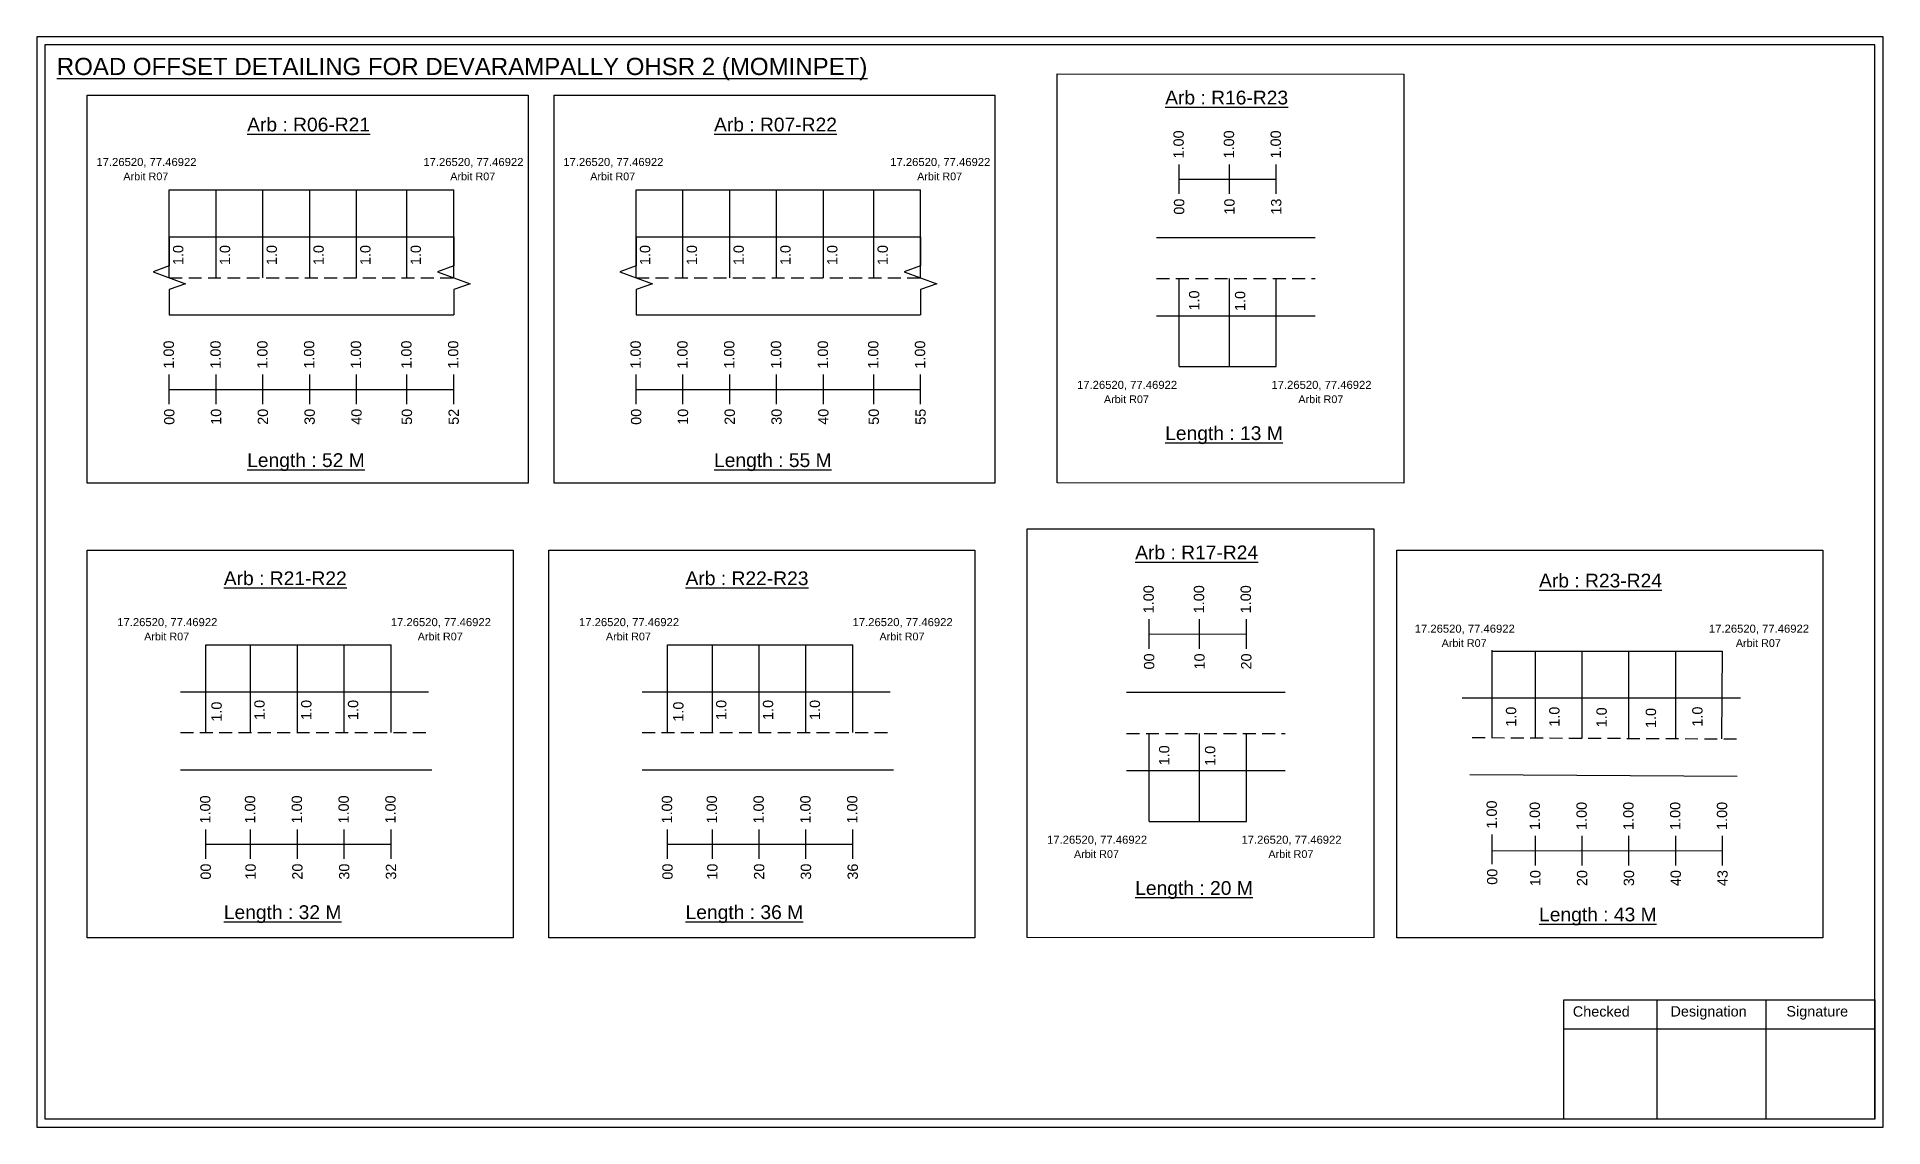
# Model space of a CAD drawing. Header units: inches. Extents: x -117 to 51867, y -12715 to 3423.
# Drawn here: x 16585 to 17121, y -3161 to -2845 of the extents above; entities that cross this region are included whole.
import ezdxf

# ---------------------------------------------------------------- set-up
doc = ezdxf.new("R2010")
doc.units = ezdxf.units.IN
doc.header["$MEASUREMENT"] = 0
doc.linetypes.add('DASHED2', pattern=[0.375, 0.25, -0.125])
doc.layers.add('PDF_Geometry', color=7, linetype='Continuous')
doc.layers.add('PDF_Text', color=5, linetype='Continuous')
doc.styles.add('PDF Arial', font='arial.ttf')
doc.styles.get("Standard").update_dxf_attribs({"font": 'arial.ttf'})

msp = doc.modelspace()

# ---------------------------------------------------------------- texts
at = {"color": 242, "true_color": 0xcd2027}
for s, height, p in [('%%UROAD OFFSET DETAILING FOR DEVARAMPALLY OHSR 2 (MOMINPET)', 5, (16590.53, -2855.63)), ('%%UArb : R16-R23', 4, (16912.62, -2864.17)), ('%%UArb : R06-R21', 4, (16645.85, -2872.01)), ('%%UArb : R07-R22', 4, (16781.52, -2872.01)), ('%%ULength : 13 M', 4, (16912.62, -2961.67)), ('%%ULength : 52 M', 4, (16645.85, -2969.51)), ('%%ULength : 55 M', 4, (16781.52, -2969.51)), ('%%UArb : R17-R24', 4, (16903.91, -2996.31)), ('%%UArb : R21-R22', 4, (16639.07, -3003.83)), ('%%UArb : R22-R23', 4, (16773.25, -3003.83)), ('%%UArb : R23-R24', 4, (17021.27, -3004.5)), ('%%ULength : 20 M', 4, (16903.91, -3093.81)), ('%%ULength : 32 M', 4, (16639.07, -3100.83)), ('%%ULength : 36 M', 4, (16773.25, -3100.83)), ('%%ULength : 43 M', 4, (17021.27, -3101.5))]:
    msp.add_text(s, height=height, dxfattribs=at).set_placement(p)
at = {"color": 217, "true_color": 0x93278f}
for s, p in [('1.00', (16918.01, -2879.87)), ('1.00', (16932.64, -2879.87)), ('1.00', (16946.24, -2879.87)), ('00', (16918.16, -2896.19)), ('10', (16932.79, -2896.19)), ('13', (16946.39, -2896.19)), ('1.00', (16624.56, -2940.93)), ('1.00', (16638.16, -2940.93)), ('1.00', (16651.76, -2940.93)), ('1.00', (16665.36, -2940.93)), ('1.00', (16678.96, -2940.93)), ('1.00', (16693.61, -2940.93)), ('1.00', (16707.21, -2940.93)), ('1.00', (16760.23, -2940.93)), ('1.00', (16773.83, -2940.93)), ('1.00', (16787.43, -2940.93)), ('1.00', (16801.03, -2940.93)), ('1.00', (16814.63, -2940.93)), ('1.00', (16829.28, -2940.93)), ('1.00', (16842.88, -2940.93)), ('00', (16624.71, -2957.25)), ('10', (16638.31, -2957.25)), ('20', (16651.91, -2957.25)), ('30', (16665.51, -2957.25)), ('40', (16679.11, -2957.25)), ('50', (16693.76, -2957.25)), ('52', (16707.36, -2957.25)), ('00', (16760.38, -2957.25)), ('10', (16773.98, -2957.25)), ('20', (16787.58, -2957.25)), ('30', (16801.18, -2957.25)), ('40', (16814.78, -2957.25)), ('50', (16829.43, -2957.25)), ('55', (16843.03, -2957.25)), ('1.00', (16909.3, -3012.01)), ('1.00', (16923.93, -3012.01)), ('1.00', (16937.53, -3012.01)), ('00', (16909.45, -3028.33)), ('10', (16924.08, -3028.33)), ('20', (16937.68, -3028.33)), ('1.00', (16635.16, -3073.07)), ('1.00', (16648.19, -3073.07)), ('1.00', (16661.79, -3073.07)), ('1.00', (16675.39, -3073.07)), ('1.00', (16688.99, -3073.07)), ('1.00', (16769.34, -3073.07)), ('1.00', (16782.37, -3073.07)), ('1.00', (16795.97, -3073.07)), ('1.00', (16809.57, -3073.07)), ('1.00', (16823.17, -3073.07)), ('1.00', (17009, -3074.56)), ('1.00', (17021.52, -3074.95)), ('1.00', (17035.12, -3074.95)), ('1.00', (17048.72, -3074.95)), ('1.00', (17062.32, -3074.95)), ('1.00', (17075.92, -3074.95)), ('00', (16635.31, -3089.39)), ('10', (16648.34, -3089.39)), ('20', (16661.94, -3089.39)), ('30', (16675.54, -3089.39)), ('32', (16689.14, -3089.39)), ('00', (16769.49, -3089.39)), ('10', (16782.52, -3089.39)), ('20', (16796.12, -3089.39)), ('30', (16809.72, -3089.39)), ('36', (16823.32, -3089.39)), ('00', (17009.15, -3090.88)), ('10', (17021.67, -3091.27)), ('20', (17035.27, -3091.27)), ('30', (17048.87, -3091.27)), ('40', (17062.47, -3091.27)), ('43', (17076.07, -3091.27))]:
    msp.add_text(s, height=3, rotation=90, dxfattribs=at).set_placement(p)
at = {"color": 5}
for s, height, p in [('17.26520, 77.46922', 2.34, (16602.05, -2882.06)), ('17.26520, 77.46922', 2.34, (16697.05, -2882.06)), ('17.26520, 77.46922', 2.34, (16737.72, -2882.06)), ('17.26520, 77.46922', 2.34, (16832.72, -2882.06)), ('Arbit R07', 2.246, (16609.87, -2886.19)), ('Arbit R07', 2.246, (16704.87, -2886.19)), ('Arbit R07', 2.246, (16745.54, -2886.19)), ('Arbit R07', 2.246, (16840.54, -2886.19)), ('17.26520, 77.46922', 2.34, (16887, -2946.81)), ('17.26520, 77.46922', 2.34, (16943.5, -2946.81)), ('Arbit R07', 2.246, (16894.82, -2950.94)), ('Arbit R07', 2.246, (16951.32, -2950.94)), ('17.26520, 77.46922', 2.34, (16608.1, -3015.74)), ('17.26520, 77.46922', 2.34, (16687.6, -3015.74)), ('17.26520, 77.46922', 2.34, (16742.28, -3015.74)), ('17.26520, 77.46922', 2.34, (16821.78, -3015.74)), ('Arbit R07', 2.246, (16615.92, -3019.87)), ('Arbit R07', 2.246, (16695.42, -3019.87)), ('Arbit R07', 2.246, (16750.1, -3019.87)), ('Arbit R07', 2.246, (16829.6, -3019.87)), ('17.26520, 77.46922', 2.34, (16985.13, -3017.64)), ('Arbit R07', 2.246, (16992.95, -3021.77)), ('17.26520, 77.46922', 2.34, (17070.63, -3017.64)), ('Arbit R07', 2.246, (17078.45, -3021.77)), ('17.26520, 77.46922', 2.34, (16878.29, -3078.95)), ('17.26520, 77.46922', 2.34, (16934.79, -3078.95)), ('Arbit R07', 2.246, (16886.11, -3083.08)), ('Arbit R07', 2.246, (16942.61, -3083.08))]:
    msp.add_text(s, height=height, dxfattribs=at).set_placement(p)
for p in [(16627.3, -2910.85), (16640.9, -2910.85), (16654.5, -2910.85), (16668.1, -2910.85), (16681.7, -2910.85), (16696.35, -2910.85), (16762.97, -2910.85), (16776.57, -2910.85), (16790.17, -2910.85), (16803.77, -2910.85), (16817.37, -2910.85), (16832.02, -2910.85), (16922.54, -2924.04), (16935.89, -2924.19), (16638.46, -3043.49), (16650.93, -3042.99), (16664.53, -3042.99), (16678.13, -3042.99), (16772.64, -3043.49), (16785.11, -3042.99), (16798.71, -3042.99), (16812.31, -3042.99), (17014.63, -3044.96), (17027.21, -3044.96), (17040.94, -3045.15), (17055.26, -3045.34), (17068.77, -3044.93), (16913.83, -3056.18), (16927.18, -3056.33)]:
    msp.add_text('1.0', height=3, rotation=90).set_placement(p)
at = {"layer": 'PDF_Text', "color": 7, "attachment_point": 7, "style": 'PDF Arial'}
for s, insert, char_height in [('Checked', (17031.07, -3129.22), 3.001), ('Designation', (17059.45, -3130.05), 3.0006), ('Signature', (17093.13, -3130.05), 3.001)]:
    msp.add_mtext(s, dxfattribs=dict(at, insert=insert, char_height=char_height))

# ---------------------------------------------------------------- linework, layer by layer
at = {"color": 217, "true_color": 0x93278f}
for p, q in [((16916.69, -2890.17), (16916.69, -2881.61)), ((16916.69, -2885.89), (16944.91, -2885.87)), ((16931.31, -2890.17), (16931.31, -2881.61)), ((16944.91, -2890.17), (16944.91, -2881.61)), ((16623.23, -2951.22), (16623.23, -2942.67)), ((16636.83, -2951.22), (16636.83, -2942.67)), ((16650.43, -2951.22), (16650.43, -2942.67)), ((16664.03, -2951.22), (16664.03, -2942.67)), ((16677.63, -2951.22), (16677.63, -2942.67)), ((16692.28, -2951.22), (16692.28, -2942.66)), ((16705.88, -2951.22), (16705.88, -2942.66)), ((16758.9, -2951.22), (16758.9, -2942.67)), ((16772.5, -2951.22), (16772.5, -2942.67)), ((16786.1, -2951.22), (16786.1, -2942.67)), ((16799.7, -2951.22), (16799.7, -2942.67)), ((16813.3, -2951.22), (16813.3, -2942.67)), ((16827.95, -2951.22), (16827.95, -2942.66)), ((16841.55, -2951.22), (16841.55, -2942.66)), ((16623.23, -2946.96), (16705.88, -2946.94)), ((16758.9, -2946.96), (16841.55, -2946.94)), ((16907.98, -3022.31), (16907.98, -3013.75)), ((16922.61, -3022.31), (16922.61, -3013.75)), ((16936.21, -3022.31), (16936.21, -3013.75)), ((16907.98, -3018.03), (16936.21, -3018.01)), ((16633.83, -3083.36), (16633.83, -3074.81)), ((16633.83, -3079.09), (16687.66, -3079.08)), ((16646.86, -3083.36), (16646.86, -3074.81)), ((16660.46, -3083.36), (16660.46, -3074.81)), ((16674.06, -3083.36), (16674.06, -3074.81)), ((16687.66, -3083.36), (16687.66, -3074.81)), ((16768.01, -3083.36), (16768.01, -3074.81)), ((16768.01, -3079.09), (16821.84, -3079.08)), ((16781.04, -3083.36), (16781.04, -3074.81)), ((16794.64, -3083.36), (16794.64, -3074.81)), ((16808.24, -3083.36), (16808.24, -3074.81)), ((16821.84, -3083.36), (16821.84, -3074.81)), ((17007.67, -3084.85), (17007.67, -3076.3)), ((17020.19, -3085.24), (17020.19, -3076.68)), ((17033.79, -3085.24), (17033.79, -3076.68)), ((17047.39, -3085.24), (17047.39, -3076.68)), ((17060.99, -3085.24), (17060.99, -3076.68)), ((17074.59, -3085.24), (17074.59, -3076.68)), ((17007.67, -3080.97), (17074.59, -3080.96))]:
    msp.add_line(p, q, dxfattribs=at)
at = {"color": 5}
for p, q in [((16623.23, -2888.99), (16705.88, -2888.99)), ((16758.9, -2888.99), (16841.55, -2888.99)), ((16916.69, -2940.31), (16944.91, -2940.31)), ((16633.83, -3021.13), (16687.66, -3021.13)), ((16768.01, -3021.13), (16821.84, -3021.13)), ((17007.67, -3023.01), (17074.59, -3023.01)), ((16907.98, -3072.45), (16936.21, -3072.45))]:
    msp.add_line(p, q, dxfattribs=at)
for p, q in [((16623.23, -2914.53), (16623.23, -2888.99)), ((16636.83, -2914.53), (16636.83, -2888.99)), ((16650.43, -2914.53), (16650.43, -2888.99)), ((16664.03, -2914.53), (16664.03, -2888.99)), ((16677.63, -2914.53), (16677.63, -2888.99)), ((16692.28, -2914.52), (16692.28, -2888.99)), ((16705.88, -2914.52), (16705.88, -2888.99)), ((16758.9, -2914.53), (16758.9, -2888.99)), ((16772.5, -2914.53), (16772.5, -2888.99)), ((16786.1, -2914.53), (16786.1, -2888.99)), ((16799.7, -2914.53), (16799.7, -2888.99)), ((16813.3, -2914.53), (16813.3, -2888.99)), ((16827.95, -2914.52), (16827.95, -2888.99)), ((16841.55, -2914.52), (16841.55, -2888.99)), ((16623.23, -2902.64), (16705.88, -2902.64)), ((16758.9, -2902.64), (16841.55, -2902.64)), ((16956.21, -2902.89), (16910.13, -2902.89)), ((16916.69, -2940.31), (16916.69, -2914.78)), ((16931.31, -2940.31), (16931.31, -2914.78)), ((16944.91, -2940.31), (16944.91, -2914.78)), ((16623.23, -2925.33), (16705.88, -2925.33)), ((16758.9, -2925.33), (16841.55, -2925.33)), ((16910.13, -2925.58), (16942.24, -2925.58)), ((16942.24, -2925.58), (16956.21, -2925.58)), ((16633.83, -3046.67), (16633.83, -3021.13)), ((16646.86, -3046.67), (16646.86, -3021.13)), ((16660.46, -3046.67), (16660.46, -3021.13)), ((16674.06, -3046.67), (16674.06, -3021.13)), ((16687.66, -3046.67), (16687.66, -3021.13)), ((16768.01, -3046.67), (16768.01, -3021.13)), ((16781.04, -3046.67), (16781.04, -3021.13)), ((16794.64, -3046.67), (16794.64, -3021.13)), ((16808.24, -3046.67), (16808.24, -3021.13)), ((16821.84, -3046.67), (16821.84, -3021.13)), ((17007.67, -3048.24), (17007.67, -3022.71)), ((17020.19, -3048.29), (17020.19, -3023.01)), ((17033.79, -3048.34), (17033.79, -3023.01)), ((17047.39, -3048.28), (17047.39, -3023.01)), ((17060.99, -3048.54), (17060.99, -3023.01)), ((17074.36, -3048.51), (17074.59, -3023.01)), ((16626.49, -3034.78), (16698.52, -3034.78)), ((16760.66, -3034.78), (16832.7, -3034.78)), ((16947.51, -3035.03), (16901.42, -3035.03)), ((17079.84, -3036.68), (16998.88, -3036.68)), ((16907.98, -3072.45), (16907.98, -3046.92)), ((16922.61, -3072.45), (16922.61, -3046.92)), ((16936.21, -3072.45), (16936.21, -3046.92)), ((16626.49, -3057.47), (16699.52, -3057.47)), ((16760.66, -3057.47), (16833.7, -3057.47)), ((16901.42, -3057.72), (16933.54, -3057.72)), ((16933.54, -3057.72), (16947.51, -3057.72)), ((17001.1, -3058.88), (17078.82, -3059.31))]:
    msp.add_line(p, q)
at = {"linetype": 'DASHED2', "ltscale": 15}
for p, q in [((16623.23, -2914.52), (16705.88, -2914.52)), ((16758.9, -2914.52), (16841.55, -2914.52)), ((16910.13, -2914.78), (16956.21, -2914.78)), ((16626.49, -3046.67), (16699.02, -3046.67)), ((16760.66, -3046.67), (16833.2, -3046.67)), ((16901.42, -3046.92), (16947.51, -3046.92)), ((17001.81, -3048.1), (17080.09, -3048.51))]:
    msp.add_line(p, q, dxfattribs=at)
for points in [[(16881.25, -2855.28), (16981.99, -2855.36), (16981.99, -2974.19), (16881.25, -2974.1)], [(16599.37, -2861.51), (16727.46, -2861.51), (16727.46, -2974.19), (16599.37, -2974.19)], [(16735.04, -2861.51), (16863.13, -2861.51), (16863.13, -2974.19), (16735.04, -2974.19)], [(16872.54, -2987.42), (16973.28, -2987.5), (16973.28, -3106.33), (16872.54, -3106.24)], [(16599.37, -2993.65), (16723.17, -2993.65), (16723.17, -3106.33), (16599.37, -3106.33)], [(16733.55, -2993.65), (16857.35, -2993.65), (16857.35, -3106.33), (16733.55, -3106.33)], [(16979.97, -2993.65), (17103.77, -2993.65), (17103.77, -3106.33), (16979.97, -3106.33)]]:
    msp.add_lwpolyline(points, close=True)
at = {"linetype": 'Continuous'}
for points in [[(16623.23, -2902.64), (16623.23, -2911.07), (16618.49, -2912.8), (16627.97, -2916.25), (16623.23, -2917.98), (16623.23, -2925.33)], [(16705.88, -2902.64), (16705.88, -2911.07), (16701.14, -2912.8), (16710.63, -2916.25), (16705.88, -2917.98), (16705.88, -2925.33)], [(16758.9, -2902.64), (16758.9, -2911.07), (16754.16, -2912.8), (16763.64, -2916.25), (16758.9, -2917.98), (16758.9, -2925.33)], [(16841.55, -2902.64), (16841.55, -2911.07), (16836.81, -2912.8), (16846.3, -2916.25), (16841.55, -2917.98), (16841.55, -2925.33)]]:
    msp.add_lwpolyline(points, dxfattribs=at)
at = {"layer": 'PDF_Geometry'}
for points in [[(16584.76, -2844.56), (16584.76, -3161.27), (17121.23, -3161.27), (17121.23, -2844.56)], [(16587.08, -2846.88), (16587.08, -3158.85), (17118.81, -3158.85), (17118.81, -2846.88)]]:
    msp.add_lwpolyline(points, close=True, dxfattribs=at)
at = {"layer": 'PDF_Geometry', "color": 242, "true_color": 0xcc1f26}
msp.add_lwpolyline([(17118.81, -3158.94), (17028.47, -3158.94), (17028.47, -3124.33), (17118.81, -3124.33)], close=True, dxfattribs=at)
for points in [[(17055.45, -3124.33), (17055.45, -3158.94)], [(17087.18, -3124.33), (17087.18, -3158.94)], [(17028.47, -3132.7), (17118.81, -3132.7)]]:
    msp.add_lwpolyline(points, dxfattribs=at)

msp.set_redraw_order([(e.dxf.handle, doc.entitydb.next_handle()) for e in msp.query("TEXT MTEXT ATTDEF DIMENSION ARC_DIMENSION")])  # texts and dimensions are drawn at this point

doc.saveas('drawing.dxf')
